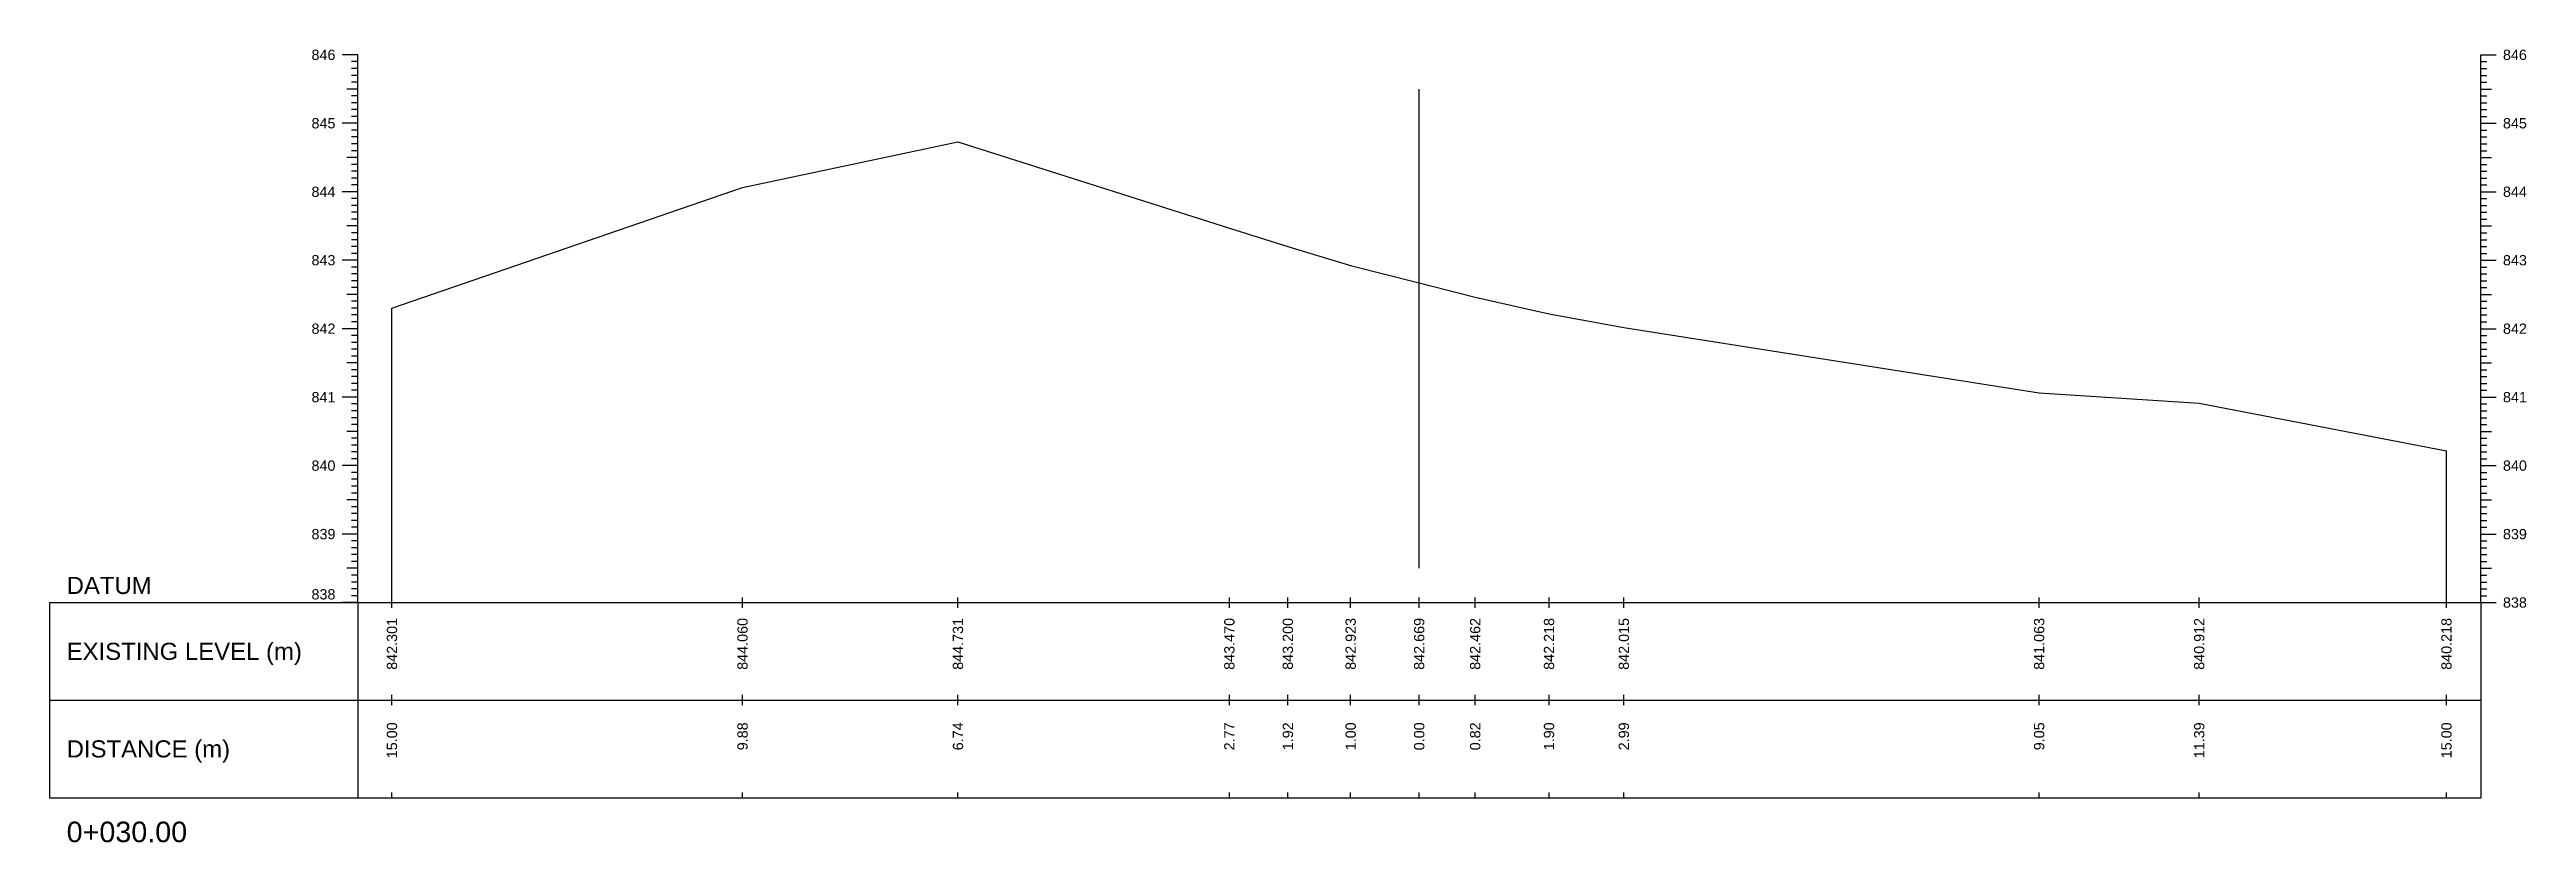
# Model space of a CAD drawing. Header units: millimetres. Extents: x 2757 to 35141, y 547 to 28513.
# Drawn here: x 29929.4 to 30291, y 26750.7 to 26866.6 of the extents above; entities that cross this region are included whole.
import ezdxf
from ezdxf.enums import TextEntityAlignment as Align

# ---------------------------------------------------------------- set-up
doc = ezdxf.new("R2010")
doc.units = ezdxf.units.MM
for name, color, linetype in [('CL', 4, 'Continuous'), ('CS_Drawing', 7, 'Continuous'), ('GL', 3, 'Continuous')]:
    doc.layers.add(name, color=color, linetype=linetype)
doc.styles.get("Standard").update_dxf_attribs({"font": 'arial.ttf'})

msp = doc.modelspace()

# ---------------------------------------------------------------- texts
at = {"layer": 'CS_Drawing'}
for s, p in [('846', (29971.10008, 26865.79126)), ('845', (29971.10008, 26855.79126)), ('844', (29971.10008, 26845.79126)), ('843', (29971.10008, 26835.79126)), ('842', (29971.10008, 26825.79126)), ('841', (29971.10008, 26815.79126)), ('840', (29971.10008, 26805.79126)), ('839', (29971.10008, 26795.79126))]:
    msp.add_text(s, height=1.5, dxfattribs=at).set_placement(p, align=Align.MIDDLE_RIGHT)
for s, height, p in [('846', 1.5, (30287.60008, 26865.79126)), ('845', 1.5, (30287.60008, 26855.79126)), ('844', 1.5, (30287.60008, 26845.79126)), ('843', 1.5, (30287.60008, 26835.79126)), ('842', 1.5, (30287.60008, 26825.79126)), ('841', 1.5, (30287.60008, 26815.79126)), ('840', 1.5, (30287.60008, 26805.79126)), ('839', 1.5, (30287.60008, 26795.79126)), ('DATUM', 2.5, (29931.85008, 26788.29126)), ('838', 1.5, (30287.60008, 26785.79126)), ('838', 1.5, (30287.60008, 26785.79126)), ('EXISTING LEVEL (m)', 2.5, (29931.85008, 26778.66626)), ('DISTANCE (m)', 2.5, (29931.85008, 26764.41626)), ('0+030.00', 3, (29931.85008, 26752.29126))]:
    msp.add_text(s, height=height, dxfattribs=at).set_placement(p, align=Align.MIDDLE_LEFT)
msp.add_text('838', height=1.5, dxfattribs=at).set_placement((29971.10008, 26786.24126), align=Align.RIGHT)
for s, p in [('842.301', (29979.35008, 26783.54126)), ('844.060', (30030.53908, 26783.54126)), ('844.731', (30061.9997, 26783.54126)), ('843.470', (30101.6272, 26783.54126)), ('843.200', (30110.17439, 26783.54126)), ('842.923', (30119.34, 26783.54126)), ('842.669', (30129.35008, 26783.54126)), ('842.462', (30137.52588, 26783.54126)), ('842.218', (30148.30748, 26783.54126)), ('842.015', (30159.23081, 26783.54126)), ('841.063', (30219.87262, 26783.54126)), ('840.912', (30243.24947, 26783.54126)), ('840.218', (30279.35008, 26783.54126)), ('15.00', (29979.35008, 26768.29126)), ('9.88', (30030.53908, 26768.29126)), ('6.74', (30061.9997, 26768.29126)), ('2.77', (30101.6272, 26768.29126)), ('1.92', (30110.17439, 26768.29126)), ('1.00', (30119.34, 26768.29126)), ('0.00', (30129.35008, 26768.29126)), ('0.82', (30137.52588, 26768.29126)), ('1.90', (30148.30748, 26768.29126)), ('2.99', (30159.23081, 26768.29126)), ('9.05', (30219.87262, 26768.29126)), ('11.39', (30243.24947, 26768.29126)), ('15.00', (30279.35008, 26768.29126))]:
    msp.add_text(s, height=1.5, rotation=90, dxfattribs=at).set_placement(p, align=Align.MIDDLE_RIGHT)

# ---------------------------------------------------------------- linework, layer by layer
at = {"layer": 'CL', "ltscale": 10}
msp.add_line((30129.35008, 26790.79126), (30129.35008, 26860.79126), dxfattribs=at)
at = {"layer": 'CS_Drawing'}
for p, q in [((29974.35008, 26865.79126), (29972.10008, 26865.79126)), ((29974.35008, 26865.79126), (29972.77508, 26865.79126)), ((29974.35008, 26865.79126), (29973.45008, 26865.79126)), ((29974.35008, 26864.79126), (29973.45008, 26864.79126)), ((29974.35008, 26863.79126), (29973.45008, 26863.79126)), ((29974.35008, 26862.79126), (29973.45008, 26862.79126)), ((29974.35008, 26785.79126), (29974.35008, 26865.79126)), ((30284.35008, 26865.79126), (30286.60008, 26865.79126)), ((30284.35008, 26865.79126), (30285.92508, 26865.79126)), ((30284.35008, 26865.79126), (30285.25008, 26865.79126)), ((30284.35008, 26785.79126), (30284.35008, 26865.79126)), ((30284.35008, 26864.79126), (30285.25008, 26864.79126)), ((30284.35008, 26863.79126), (30285.25008, 26863.79126)), ((30284.35008, 26862.79126), (30285.25008, 26862.79126)), ((29974.35008, 26860.79126), (29972.77508, 26860.79126)), ((29974.35008, 26861.79126), (29973.45008, 26861.79126)), ((29974.35008, 26860.79126), (29973.45008, 26860.79126)), ((29974.35008, 26859.79126), (29973.45008, 26859.79126)), ((29974.35008, 26858.79126), (29973.45008, 26858.79126)), ((30284.35008, 26861.79126), (30285.25008, 26861.79126)), ((30284.35008, 26860.79126), (30285.92508, 26860.79126)), ((30284.35008, 26860.79126), (30285.25008, 26860.79126)), ((30284.35008, 26859.79126), (30285.25008, 26859.79126)), ((30284.35008, 26858.79126), (30285.25008, 26858.79126)), ((29974.35008, 26855.79126), (29972.10008, 26855.79126)), ((29974.35008, 26855.79126), (29972.77508, 26855.79126)), ((29974.35008, 26857.79126), (29973.45008, 26857.79126)), ((29974.35008, 26856.79126), (29973.45008, 26856.79126)), ((29974.35008, 26855.79126), (29973.45008, 26855.79126)), ((30284.35008, 26857.79126), (30285.25008, 26857.79126)), ((30284.35008, 26856.79126), (30285.25008, 26856.79126)), ((30284.35008, 26855.79126), (30286.60008, 26855.79126)), ((30284.35008, 26855.79126), (30285.92508, 26855.79126)), ((30284.35008, 26855.79126), (30285.25008, 26855.79126)), ((29974.35008, 26854.79126), (29973.45008, 26854.79126)), ((29974.35008, 26853.79126), (29973.45008, 26853.79126)), ((29974.35008, 26852.79126), (29973.45008, 26852.79126)), ((29974.35008, 26851.79126), (29973.45008, 26851.79126)), ((30284.35008, 26854.79126), (30285.25008, 26854.79126)), ((30284.35008, 26853.79126), (30285.25008, 26853.79126)), ((30284.35008, 26852.79126), (30285.25008, 26852.79126)), ((30284.35008, 26851.79126), (30285.25008, 26851.79126)), ((29974.35008, 26850.79126), (29972.77508, 26850.79126)), ((29974.35008, 26850.79126), (29973.45008, 26850.79126)), ((29974.35008, 26849.79126), (29973.45008, 26849.79126)), ((29974.35008, 26848.79126), (29973.45008, 26848.79126)), ((30284.35008, 26850.79126), (30285.92508, 26850.79126)), ((30284.35008, 26850.79126), (30285.25008, 26850.79126)), ((30284.35008, 26849.79126), (30285.25008, 26849.79126)), ((30284.35008, 26848.79126), (30285.25008, 26848.79126)), ((29974.35008, 26845.79126), (29972.10008, 26845.79126)), ((29974.35008, 26845.79126), (29972.77508, 26845.79126)), ((29974.35008, 26847.79126), (29973.45008, 26847.79126)), ((29974.35008, 26846.79126), (29973.45008, 26846.79126)), ((29974.35008, 26845.79126), (29973.45008, 26845.79126)), ((29974.35008, 26844.79126), (29973.45008, 26844.79126)), ((30284.35008, 26847.79126), (30285.25008, 26847.79126)), ((30284.35008, 26846.79126), (30285.25008, 26846.79126)), ((30284.35008, 26845.79126), (30286.60008, 26845.79126)), ((30284.35008, 26845.79126), (30285.92508, 26845.79126)), ((30284.35008, 26845.79126), (30285.25008, 26845.79126)), ((30284.35008, 26844.79126), (30285.25008, 26844.79126)), ((29974.35008, 26840.79126), (29972.77508, 26840.79126)), ((29974.35008, 26843.79126), (29973.45008, 26843.79126)), ((29974.35008, 26842.79126), (29973.45008, 26842.79126)), ((29974.35008, 26841.79126), (29973.45008, 26841.79126)), ((29974.35008, 26840.79126), (29973.45008, 26840.79126)), ((30284.35008, 26843.79126), (30285.25008, 26843.79126)), ((30284.35008, 26842.79126), (30285.25008, 26842.79126)), ((30284.35008, 26841.79126), (30285.25008, 26841.79126)), ((30284.35008, 26840.79126), (30285.92508, 26840.79126)), ((30284.35008, 26840.79126), (30285.25008, 26840.79126)), ((29974.35008, 26839.79126), (29973.45008, 26839.79126)), ((29974.35008, 26838.79126), (29973.45008, 26838.79126)), ((29974.35008, 26837.79126), (29973.45008, 26837.79126)), ((30284.35008, 26839.79126), (30285.25008, 26839.79126)), ((30284.35008, 26838.79126), (30285.25008, 26838.79126)), ((30284.35008, 26837.79126), (30285.25008, 26837.79126)), ((29974.35008, 26835.79126), (29972.10008, 26835.79126)), ((29974.35008, 26835.79126), (29972.77508, 26835.79126)), ((29974.35008, 26836.79126), (29973.45008, 26836.79126)), ((29974.35008, 26835.79126), (29973.45008, 26835.79126)), ((29974.35008, 26834.79126), (29973.45008, 26834.79126)), ((29974.35008, 26833.79126), (29973.45008, 26833.79126)), ((30284.35008, 26836.79126), (30285.25008, 26836.79126)), ((30284.35008, 26835.79126), (30286.60008, 26835.79126)), ((30284.35008, 26835.79126), (30285.92508, 26835.79126)), ((30284.35008, 26835.79126), (30285.25008, 26835.79126)), ((30284.35008, 26834.79126), (30285.25008, 26834.79126)), ((30284.35008, 26833.79126), (30285.25008, 26833.79126)), ((29974.35008, 26830.79126), (29972.77508, 26830.79126)), ((29974.35008, 26832.79126), (29973.45008, 26832.79126)), ((29974.35008, 26831.79126), (29973.45008, 26831.79126)), ((29974.35008, 26830.79126), (29973.45008, 26830.79126)), ((29974.35008, 26829.79126), (29973.45008, 26829.79126)), ((30284.35008, 26832.79126), (30285.25008, 26832.79126)), ((30284.35008, 26831.79126), (30285.25008, 26831.79126)), ((30284.35008, 26830.79126), (30285.92508, 26830.79126)), ((30284.35008, 26830.79126), (30285.25008, 26830.79126)), ((30284.35008, 26829.79126), (30285.25008, 26829.79126)), ((29974.35008, 26828.79126), (29973.45008, 26828.79126)), ((29974.35008, 26827.79126), (29973.45008, 26827.79126)), ((29974.35008, 26826.79126), (29973.45008, 26826.79126)), ((29979.35008, 26785.79126), (29979.35008, 26828.80126)), ((30284.35008, 26828.79126), (30285.25008, 26828.79126)), ((30284.35008, 26827.79126), (30285.25008, 26827.79126)), ((30284.35008, 26826.79126), (30285.25008, 26826.79126)), ((29974.35008, 26825.79126), (29972.10008, 26825.79126)), ((29974.35008, 26825.79126), (29972.77508, 26825.79126)), ((29974.35008, 26825.79126), (29973.45008, 26825.79126)), ((29974.35008, 26824.79126), (29973.45008, 26824.79126)), ((29974.35008, 26823.79126), (29973.45008, 26823.79126)), ((29974.35008, 26822.79126), (29973.45008, 26822.79126)), ((30284.35008, 26825.79126), (30286.60008, 26825.79126)), ((30284.35008, 26825.79126), (30285.92508, 26825.79126)), ((30284.35008, 26825.79126), (30285.25008, 26825.79126)), ((30284.35008, 26824.79126), (30285.25008, 26824.79126)), ((30284.35008, 26823.79126), (30285.25008, 26823.79126)), ((30284.35008, 26822.79126), (30285.25008, 26822.79126)), ((29974.35008, 26820.79126), (29972.77508, 26820.79126)), ((29974.35008, 26821.79126), (29973.45008, 26821.79126)), ((29974.35008, 26820.79126), (29973.45008, 26820.79126)), ((29974.35008, 26819.79126), (29973.45008, 26819.79126)), ((30284.35008, 26821.79126), (30285.25008, 26821.79126)), ((30284.35008, 26820.79126), (30285.92508, 26820.79126)), ((30284.35008, 26820.79126), (30285.25008, 26820.79126)), ((30284.35008, 26819.79126), (30285.25008, 26819.79126)), ((29974.35008, 26815.79126), (29972.10008, 26815.79126)), ((29974.35008, 26815.79126), (29972.77508, 26815.79126)), ((29974.35008, 26818.79126), (29973.45008, 26818.79126)), ((29974.35008, 26817.79126), (29973.45008, 26817.79126)), ((29974.35008, 26816.79126), (29973.45008, 26816.79126)), ((29974.35008, 26815.79126), (29973.45008, 26815.79126)), ((30284.35008, 26818.79126), (30285.25008, 26818.79126)), ((30284.35008, 26817.79126), (30285.25008, 26817.79126)), ((30284.35008, 26816.79126), (30285.25008, 26816.79126)), ((30284.35008, 26815.79126), (30286.60008, 26815.79126)), ((30284.35008, 26815.79126), (30285.92508, 26815.79126)), ((30284.35008, 26815.79126), (30285.25008, 26815.79126)), ((29974.35008, 26814.79126), (29973.45008, 26814.79126)), ((29974.35008, 26813.79126), (29973.45008, 26813.79126)), ((29974.35008, 26812.79126), (29973.45008, 26812.79126)), ((29974.35008, 26811.79126), (29973.45008, 26811.79126)), ((30284.35008, 26814.79126), (30285.25008, 26814.79126)), ((30284.35008, 26813.79126), (30285.25008, 26813.79126)), ((30284.35008, 26812.79126), (30285.25008, 26812.79126)), ((30284.35008, 26811.79126), (30285.25008, 26811.79126)), ((29974.35008, 26810.79126), (29972.77508, 26810.79126)), ((29974.35008, 26810.79126), (29973.45008, 26810.79126)), ((29974.35008, 26809.79126), (29973.45008, 26809.79126)), ((29974.35008, 26808.79126), (29973.45008, 26808.79126)), ((30284.35008, 26810.79126), (30285.92508, 26810.79126)), ((30284.35008, 26810.79126), (30285.25008, 26810.79126)), ((30284.35008, 26809.79126), (30285.25008, 26809.79126)), ((30284.35008, 26808.79126), (30285.25008, 26808.79126)), ((29974.35008, 26805.79126), (29972.10008, 26805.79126)), ((29974.35008, 26805.79126), (29972.77508, 26805.79126)), ((29974.35008, 26807.79126), (29973.45008, 26807.79126)), ((29974.35008, 26806.79126), (29973.45008, 26806.79126)), ((29974.35008, 26805.79126), (29973.45008, 26805.79126)), ((29974.35008, 26804.79126), (29973.45008, 26804.79126)), ((30279.35008, 26785.79126), (30279.35008, 26807.97126)), ((30284.35008, 26807.79126), (30285.25008, 26807.79126)), ((30284.35008, 26806.79126), (30285.25008, 26806.79126)), ((30284.35008, 26805.79126), (30286.60008, 26805.79126)), ((30284.35008, 26805.79126), (30285.92508, 26805.79126)), ((30284.35008, 26805.79126), (30285.25008, 26805.79126)), ((30284.35008, 26804.79126), (30285.25008, 26804.79126)), ((29974.35008, 26803.79126), (29973.45008, 26803.79126)), ((29974.35008, 26802.79126), (29973.45008, 26802.79126)), ((29974.35008, 26801.79126), (29973.45008, 26801.79126)), ((30284.35008, 26803.79126), (30285.25008, 26803.79126)), ((30284.35008, 26802.79126), (30285.25008, 26802.79126)), ((30284.35008, 26801.79126), (30285.25008, 26801.79126)), ((29974.35008, 26800.79126), (29972.77508, 26800.79126)), ((29974.35008, 26800.79126), (29973.45008, 26800.79126)), ((29974.35008, 26799.79126), (29973.45008, 26799.79126)), ((29974.35008, 26798.79126), (29973.45008, 26798.79126)), ((29974.35008, 26797.79126), (29973.45008, 26797.79126)), ((30284.35008, 26800.79126), (30285.92508, 26800.79126)), ((30284.35008, 26800.79126), (30285.25008, 26800.79126)), ((30284.35008, 26799.79126), (30285.25008, 26799.79126)), ((30284.35008, 26798.79126), (30285.25008, 26798.79126)), ((30284.35008, 26797.79126), (30285.25008, 26797.79126)), ((29974.35008, 26795.79126), (29972.10008, 26795.79126)), ((29974.35008, 26795.79126), (29972.77508, 26795.79126)), ((29974.35008, 26796.79126), (29973.45008, 26796.79126)), ((29974.35008, 26795.79126), (29973.45008, 26795.79126)), ((29974.35008, 26794.79126), (29973.45008, 26794.79126)), ((29974.35008, 26793.79126), (29973.45008, 26793.79126)), ((30284.35008, 26796.79126), (30285.25008, 26796.79126)), ((30284.35008, 26795.79126), (30286.60008, 26795.79126)), ((30284.35008, 26795.79126), (30285.92508, 26795.79126)), ((30284.35008, 26795.79126), (30285.25008, 26795.79126)), ((30284.35008, 26794.79126), (30285.25008, 26794.79126)), ((30284.35008, 26793.79126), (30285.25008, 26793.79126)), ((29974.35008, 26790.79126), (29972.77508, 26790.79126)), ((29974.35008, 26792.79126), (29973.45008, 26792.79126)), ((29974.35008, 26791.79126), (29973.45008, 26791.79126)), ((29974.35008, 26790.79126), (29973.45008, 26790.79126)), ((30284.35008, 26792.79126), (30285.25008, 26792.79126)), ((30284.35008, 26791.79126), (30285.25008, 26791.79126)), ((30284.35008, 26790.79126), (30285.92508, 26790.79126)), ((30284.35008, 26790.79126), (30285.25008, 26790.79126)), ((29974.35008, 26789.79126), (29973.45008, 26789.79126)), ((29974.35008, 26788.79126), (29973.45008, 26788.79126)), ((29974.35008, 26787.79126), (29973.45008, 26787.79126)), ((29974.35008, 26786.79126), (29973.45008, 26786.79126)), ((29979.35008, 26785.04126), (29979.35008, 26786.54126)), ((30030.53908, 26785.04126), (30030.53908, 26786.54126)), ((30061.9997, 26785.04126), (30061.9997, 26786.54126)), ((30101.6272, 26785.04126), (30101.6272, 26786.54126)), ((30110.17439, 26785.04126), (30110.17439, 26786.54126)), ((30119.34, 26785.04126), (30119.34, 26786.54126)), ((30129.35008, 26785.04126), (30129.35008, 26786.54126)), ((30137.52588, 26785.04126), (30137.52588, 26786.54126)), ((30148.30748, 26785.04126), (30148.30748, 26786.54126)), ((30159.23081, 26785.04126), (30159.23081, 26786.54126)), ((30219.87262, 26785.04126), (30219.87262, 26786.54126)), ((30243.24947, 26785.04126), (30243.24947, 26786.54126)), ((30279.35008, 26785.04126), (30279.35008, 26786.54126)), ((30284.35008, 26789.79126), (30285.25008, 26789.79126)), ((30284.35008, 26788.79126), (30285.25008, 26788.79126)), ((30284.35008, 26787.79126), (30285.25008, 26787.79126)), ((30284.35008, 26786.79126), (30285.25008, 26786.79126)), ((29929.35008, 26785.79126), (29974.35008, 26785.79126)), ((29929.35008, 26785.79126), (29929.35008, 26757.29126)), ((29974.35008, 26785.79126), (29972.10008, 26785.79126)), ((29974.35008, 26785.79126), (29972.77508, 26785.79126)), ((29974.35008, 26785.79126), (29973.45008, 26785.79126)), ((29974.35008, 26785.79126), (30284.35008, 26785.79126)), ((29974.35008, 26785.79126), (29974.35008, 26757.29126)), ((30284.35008, 26785.79126), (30286.60008, 26785.79126)), ((30284.35008, 26785.79126), (30285.92508, 26785.79126)), ((30284.35008, 26785.79126), (30285.25008, 26785.79126)), ((30284.35008, 26785.79126), (30284.35008, 26757.29126)), ((29979.35008, 26770.79126), (29979.35008, 26772.29126)), ((30030.53908, 26770.79126), (30030.53908, 26772.29126)), ((30061.9997, 26770.79126), (30061.9997, 26772.29126)), ((30101.6272, 26770.79126), (30101.6272, 26772.29126)), ((30110.17439, 26770.79126), (30110.17439, 26772.29126)), ((30119.34, 26770.79126), (30119.34, 26772.29126)), ((30129.35008, 26770.79126), (30129.35008, 26772.29126)), ((30137.52588, 26770.79126), (30137.52588, 26772.29126)), ((30148.30748, 26770.79126), (30148.30748, 26772.29126)), ((30159.23081, 26770.79126), (30159.23081, 26772.29126)), ((30219.87262, 26770.79126), (30219.87262, 26772.29126)), ((30243.24947, 26770.79126), (30243.24947, 26772.29126)), ((30279.35008, 26770.79126), (30279.35008, 26772.29126)), ((29929.35008, 26771.54126), (29974.35008, 26771.54126)), ((29974.35008, 26771.54126), (30284.35008, 26771.54126)), ((29974.35008, 26771.54126), (30284.35008, 26771.54126)), ((29979.35008, 26757.29126), (29979.35008, 26758.04126)), ((30030.53908, 26757.29126), (30030.53908, 26758.04126)), ((30061.9997, 26757.29126), (30061.9997, 26758.04126)), ((30101.6272, 26757.29126), (30101.6272, 26758.04126)), ((30110.17439, 26757.29126), (30110.17439, 26758.04126)), ((30119.34, 26757.29126), (30119.34, 26758.04126)), ((30129.35008, 26757.29126), (30129.35008, 26758.04126)), ((30137.52588, 26757.29126), (30137.52588, 26758.04126)), ((30148.30748, 26757.29126), (30148.30748, 26758.04126)), ((30159.23081, 26757.29126), (30159.23081, 26758.04126)), ((30219.87262, 26757.29126), (30219.87262, 26758.04126)), ((30243.24947, 26757.29126), (30243.24947, 26758.04126)), ((30279.35008, 26757.29126), (30279.35008, 26758.04126)), ((29929.35008, 26757.29126), (29974.35008, 26757.29126)), ((29974.35008, 26757.29126), (30284.35008, 26757.29126))]:
    msp.add_line(p, q, dxfattribs=at)
at = {"layer": 'GL'}
msp.add_lwpolyline([(29979.35008, 26828.80126), (30030.53908, 26846.39126), (30061.9997, 26853.10126), (30101.6272, 26840.49126), (30110.17439, 26837.79126), (30119.34, 26835.02126), (30129.35008, 26832.48126), (30137.52588, 26830.41126), (30148.30748, 26827.97126), (30159.23081, 26825.94126), (30219.87262, 26816.42126), (30243.24947, 26814.91126), (30279.35008, 26807.97126)], dxfattribs=at)

msp.set_redraw_order([(e.dxf.handle, doc.entitydb.next_handle()) for e in msp.query("TEXT MTEXT ATTDEF DIMENSION ARC_DIMENSION")])  # texts and dimensions are drawn at this point

doc.saveas('drawing.dxf')
